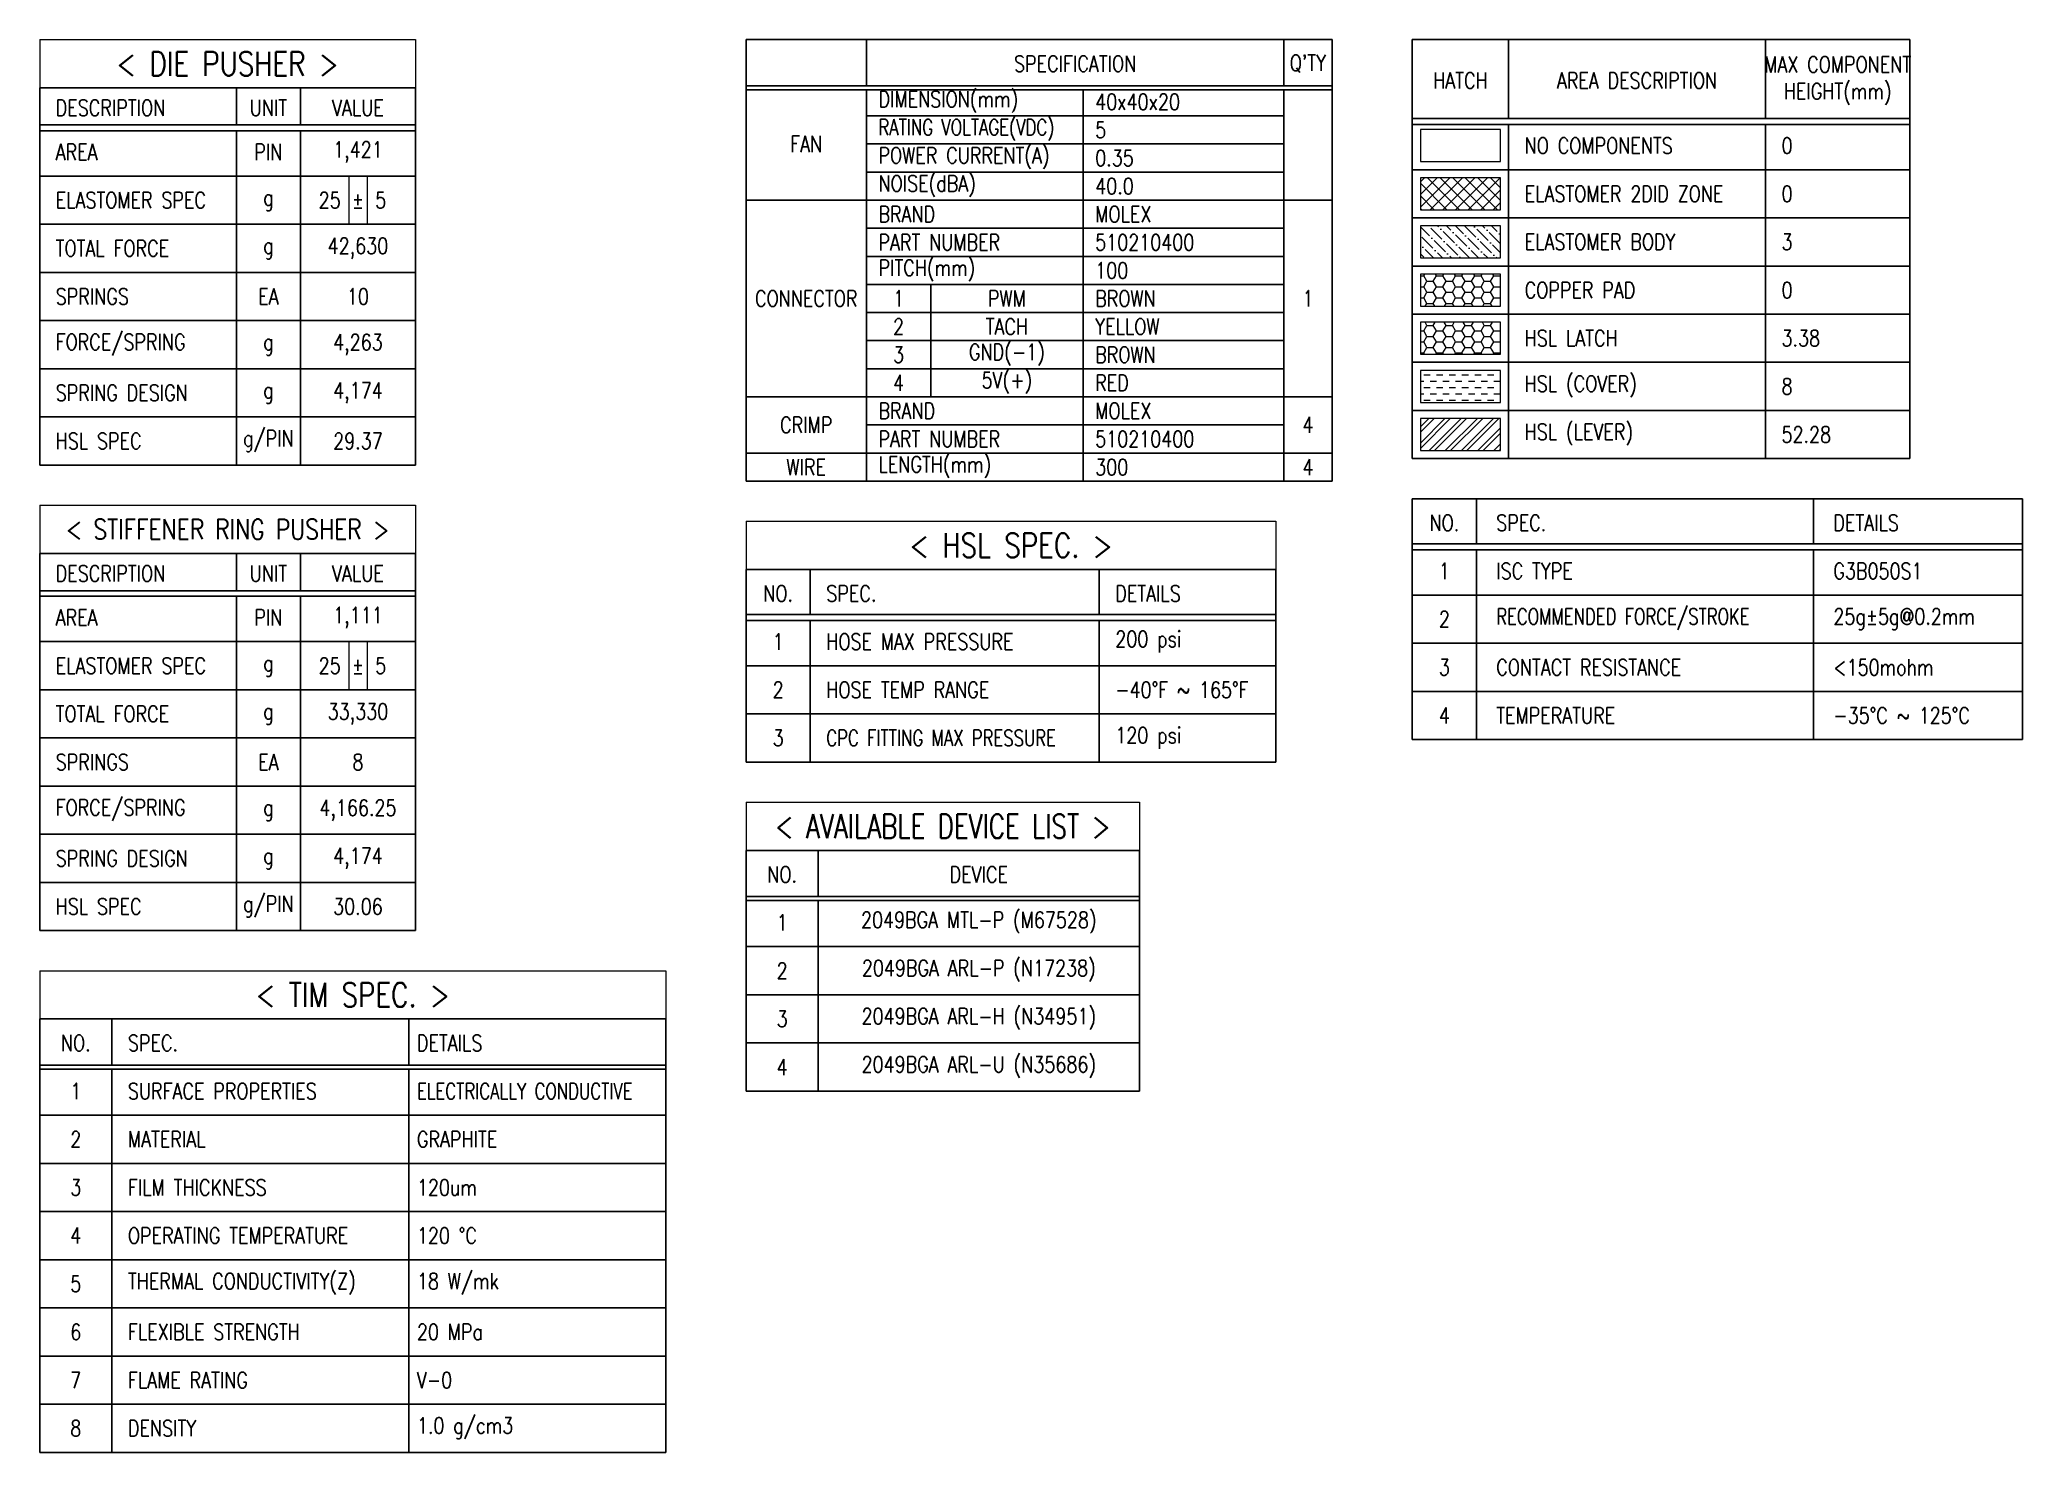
# Model space of a CAD drawing. Header units: millimetres. Extents: x -796 to 677, y -1515 to -1020.
# Drawn here: x 324.1 to 571.1, y -1196.2 to -1020.2 of the extents above; entities that cross this region are included whole.
import ezdxf

# ---------------------------------------------------------------- set-up
doc = ezdxf.new("R2010")
doc.units = ezdxf.units.MM
for name, color, linetype, lineweight in [('0_SHELL', 5, 'Continuous', 30), ('1_OUTLINE', 7, 'Continuous', 20), ('2_DIM', 3, 'Continuous', 5), ('4_HATCH', 4, 'Continuous', 5)]:
    doc.layers.add(name, color=color, linetype=linetype, lineweight=lineweight)
doc.styles.add('TEXT', font='romans.shx', dxfattribs={"width": 0.8, "bigfont": 'whgtxt.shx'})

# ---------------------------------------------------------------- blocks, each defined once
blk = doc.blocks.new('*T31')
at = {"layer": '0_SHELL', "color": 0, "lineweight": -2}
for p, q in [((0, -6), (46.8, -6)), ((0, -6), (0, -53)), ((24.5, -6), (24.5, -10.625)), ((32.5, -6), (32.5, -10.625)), ((46.8, -6), (46.8, -53)), ((0, -10.625), (46.8, -10.625)), ((0, -11.375), (46.8, -11.375)), ((24.5, -11.375), (24.5, -23)), ((32.5, -11.375), (32.5, -29)), ((0, -17), (46.8, -17)), ((0, -23), (46.8, -23)), ((0, -29), (46.8, -29)), ((0, -35), (46.8, -35)), ((0, -41), (46.8, -41)), ((24.5, -41), (24.5, -53)), ((32.5, -41), (32.5, -53)), ((0, -47), (46.8, -47)), ((0, -53), (46.8, -53))]:
    blk.add_line(p, q, dxfattribs=at)
at = {"layer": '0_SHELL', "color": 0, "linetype": 'ByBlock', "lineweight": -2}
for p, q in [((24.5, -23), (24.5, -41)), ((32.5, -29), (32.5, -41))]:
    blk.add_line(p, q, dxfattribs=at)
at = {"layer": 'Defpoints', "color": 8, "linetype": 'ByBlock', "lineweight": 0}
for p, q in [((0, 0), (46.8, 0)), ((0, 0), (0, -6)), ((46.8, 0), (46.8, -6)), ((38.5, -17), (38.5, -23)), ((40.8, -17), (40.8, -23))]:
    blk.add_line(p, q, dxfattribs=at)
at = {"layer": '0_SHELL', "color": 7, "style": 'TEXT'}
for s, insert, char_height, width, attachment_point in [('< DIE PUSHER >', (23.4, -3), 3, 46.14, 5), ('DESCRIPTION ', (2, -8.5), 2, 20.5, 4), ('UNIT', (28.5, -8.5), 2, 7.7, 5), ('VALUE', (39.65, -8.5), 2, 10.3, 5), ('AREA', (2, -14), 2, 20.5, 4), ('PIN', (28.5, -14), 2, 7.7, 5), ('1,421', (39.65, -14), 2, 10.3, 5), ('ELASTOMER SPEC', (2, -20), 2, 20.5, 4), ('g', (28.5, -20), 2, 7.7, 5), ('25', (37.5, -20), 2, 4, 6), ('±', (39.65, -20), 2, 2, 5), ('5', (41.8, -20), 2, 4, 4), ('TOTAL FORCE', (2, -26), 2, 20.5, 4), ('g', (28.5, -26), 2, 7.7, 5), ('SPRINGS', (2, -32), 2, 20.5, 4), ('EA', (28.5, -32), 2, 7.85, 5), ('10', (39.65, -32), 2, 10.3, 5), ('FORCE/SPRING', (2, -38), 2, 20.5, 4), ('g', (28.5, -38), 2, 7.85, 5), ('SPRING DESIGN', (2, -44), 2, 20.5, 4), ('g', (28.5, -44), 2, 7.7, 5), ('4,174', (39.65, -44), 2, 10.3, 5), ('HSL SPEC', (2, -50), 2, 20.5, 4), ('g/PIN', (28.5, -50), 2, 7.7, 5)]:
    blk.add_mtext(s, dxfattribs=dict(at, insert=insert, char_height=char_height, width=width, attachment_point=attachment_point))
at = {"layer": '0_SHELL', "insert": (39.65, -26), "char_height": 2, "width": 12.3, "attachment_point": 5, "style": 'TEXT'}
blk.add_mtext('42,630', dxfattribs=at)
at = {"layer": '0_SHELL', "color": 5, "char_height": 2, "width": 10.3, "attachment_point": 5, "style": 'TEXT'}
for s, insert in [('4,263', (39.65, -38)), ('29.37', (39.65, -50))]:
    blk.add_mtext(s, dxfattribs=dict(at, insert=insert))
blk = doc.blocks.new('*T30')
at = {"layer": '0_SHELL', "color": 0, "lineweight": -2}
for p, q in [((0, -6), (46.8, -6)), ((0, -6), (0, -53)), ((24.5, -6), (24.5, -10.65)), ((32.5, -6), (32.5, -10.65)), ((46.8, -6), (46.8, -53)), ((0, -10.65), (46.8, -10.65)), ((0, -11.35), (46.8, -11.35)), ((24.5, -11.35), (24.5, -53)), ((32.5, -11.35), (32.5, -53)), ((0, -17), (46.8, -17)), ((0, -23), (46.8, -23)), ((0, -29), (46.8, -29)), ((0, -35), (46.8, -35)), ((0, -41), (46.8, -41)), ((0, -47), (46.8, -47)), ((0, -53), (46.8, -53))]:
    blk.add_line(p, q, dxfattribs=at)
at = {"layer": 'Defpoints', "color": 8, "linetype": 'ByBlock', "lineweight": 0}
for p, q in [((0, 0), (46.8, 0)), ((0, 0), (0, -6)), ((46.8, 0), (46.8, -6)), ((38.5, -17), (38.5, -23)), ((40.8, -17), (40.8, -23))]:
    blk.add_line(p, q, dxfattribs=at)
at = {"layer": '0_SHELL', "color": 7, "style": 'TEXT'}
for s, insert, char_height, width, attachment_point in [('< STIFFENER RING PUSHER >', (23.4, -3), 2.5, 46.14, 5), ('DESCRIPTION ', (2, -8.5), 2, 20.5, 4), ('UNIT', (28.5, -8.5), 2, 7.7, 5), ('VALUE', (39.65, -8.5), 2, 10.3, 5), ('AREA', (2, -14), 2, 20.5, 4), ('PIN', (28.5, -14), 2, 7.7, 5), ('1,111', (39.65, -14), 2, 10.3, 5), ('ELASTOMER SPEC', (2, -20), 2, 20.5, 4), ('g', (28.5, -20), 2, 7.7, 5), ('25', (37.5, -20), 2, 4, 6), ('±', (39.65, -20), 2, 2, 5), ('5', (41.8, -20), 2, 4, 4), ('TOTAL FORCE', (2, -26), 2, 20.5, 4), ('g', (28.5, -26), 2, 7.7, 5), ('SPRINGS', (2, -32), 2, 20.5, 4), ('EA', (28.5, -32), 2, 7.85, 5), ('8', (39.65, -32), 2, 10.3, 5), ('FORCE/SPRING', (2, -38), 2, 20.5, 4), ('g', (28.5, -38), 2, 7.85, 5), ('SPRING DESIGN', (2, -44), 2, 20.5, 4), ('g', (28.5, -44), 2, 7.7, 5), ('4,174', (39.65, -44), 2, 10.3, 5), ('HSL SPEC', (2, -50), 2, 20.5, 4), ('g/PIN', (28.5, -50), 2, 7.7, 5)]:
    blk.add_mtext(s, dxfattribs=dict(at, insert=insert, char_height=char_height, width=width, attachment_point=attachment_point))
at = {"layer": '0_SHELL', "insert": (39.65, -26), "char_height": 2, "width": 12.3, "attachment_point": 5, "style": 'TEXT'}
blk.add_mtext('33,330', dxfattribs=at)
at = {"layer": '0_SHELL', "color": 5, "char_height": 2, "width": 10.3, "attachment_point": 5, "style": 'TEXT'}
for s, insert in [('4,166.25', (39.65, -38)), ('30.06', (39.65, -50))]:
    blk.add_mtext(s, dxfattribs=dict(at, insert=insert))
blk = doc.blocks.new('*T19')
at = {"layer": '0_SHELL', "color": 0, "lineweight": -2}
for p, q in [((0, -6), (66, -6)), ((0, -6), (0, -30)), ((8, -6), (8, -11.625)), ((44, -6), (44, -11.625)), ((66, -6), (66, -30)), ((0, -11.625), (66, -11.625)), ((0, -12.375), (66, -12.375)), ((8, -12.375), (8, -30)), ((44, -12.375), (44, -30)), ((0, -18), (66, -18)), ((0, -24), (66, -24)), ((0, -30), (66, -30))]:
    blk.add_line(p, q, dxfattribs=at)
at = {"layer": 'Defpoints', "color": 8, "linetype": 'ByBlock', "lineweight": 0}
for p, q in [((0, 0), (66, 0)), ((0, 0), (0, -6)), ((66, 0), (66, -6))]:
    blk.add_line(p, q, dxfattribs=at)
at = {"layer": '0_SHELL', "color": 7, "style": 'TEXT'}
for s, insert, char_height, width, attachment_point in [('< HSL SPEC. >', (33, -3), 3, 65.7, 5), ('NO.', (4, -9), 2, 7.7, 5), ('SPEC.', (10, -9), 2, 32, 4), ('DETAILS', (46, -9), 2, 18, 4), ('1', (4, -15), 2, 7.7, 5), ('HOSE MAX PRESSURE', (10, -15), 2, 32, 4), ('200 psi', (46, -15), 2, 18, 4), ('2', (4, -21), 2, 7.7, 5), ('HOSE TEMP RANGE', (10, -21), 2, 32, 4), ('-40%%DF ~ 165%%DF', (46, -21), 2, 18, 4), ('3', (4, -27), 2, 7.7, 5), ('{\\W0.75;CPC FITTING MAX PRESSURE}', (10, -27), 2, 32, 4), ('120 psi', (46, -27), 2, 18, 4)]:
    blk.add_mtext(s, dxfattribs=dict(at, insert=insert, char_height=char_height, width=width, attachment_point=attachment_point))
blk = doc.blocks.new('*T20')
at = {"layer": '0_SHELL', "color": 0, "lineweight": -2}
for p, q in [((0, 0), (76, 0)), ((0, 0), (0, -30)), ((8, 0), (8, -5.62)), ((50, 0), (50, -5.62)), ((76, 0), (76, -30)), ((0, -5.62), (76, -5.62)), ((0, -6.38), (76, -6.38)), ((8, -6.38), (8, -30)), ((50, -6.38), (50, -30)), ((0, -12), (76, -12)), ((0, -18), (76, -18)), ((0, -24), (76, -24)), ((0, -30), (76, -30))]:
    blk.add_line(p, q, dxfattribs=at)
at = {"layer": '0_SHELL', "color": 7, "char_height": 2, "style": 'TEXT'}
for s, insert, width, attachment_point in [('NO.', (4, -3), 7.6308, 5), ('SPEC.', (10.46, -3), 37.0769, 4), ('DETAILS', (52.46, -3), 21.0769, 4), ('1', (4, -9), 7.6308, 5), ('ISC TYPE', (10.46, -9), 37.0769, 4), ('G3B050S1', (52.46, -9), 21.0769, 4), ('2', (4, -15), 7.6308, 5), ('{\\W0.75;RECOMMENDED FORCE/STROKE}', (10.46, -15), 37.0769, 4), ('25g%%P5g@0.2mm', (52.46, -15), 21.0769, 4), ('3', (4, -21), 7.6308, 5), ('CONTACT RESISTANCE', (10.46, -21), 37.0769, 4), ('<150mohm', (52.46, -21), 21.0769, 4), ('4', (4, -27), 7.6308, 5), ('TEMPERATURE', (10.46, -27), 37.0769, 4), ('-35%%DC ~ 125%%DC', (52.46, -27), 21.0769, 4)]:
    blk.add_mtext(s, dxfattribs=dict(at, insert=insert, width=width, attachment_point=attachment_point))
blk = doc.blocks.new('KOZ_NO COMPONENTS')
at = {"layer": '1_OUTLINE'}
blk.add_lwpolyline([(-5, 2), (-5, -2), (5, -2), (5, 2)], close=True, dxfattribs=at)
blk = doc.blocks.new('KOZ_ELASTOMER 2DID ZONE')
at = {"layer": '4_HATCH'}
h = blk.add_hatch(dxfattribs=at)
h.set_pattern_fill('ANSI37', color=256, scale=0.35)
h.set_pattern_definition([(45, (-7787.6066, 4514.2249), (-0.78577241, 0.78577241), []), (135, (-7787.6066, 4514.2249), (-0.78577241, -0.78577241), [])])
h.paths.add_polyline_path([(-5, 2), (-5, -2), (5, -2), (5, 2)])
at = {"layer": '2_DIM'}
blk.add_blockref('KOZ_NO COMPONENTS', (0, 0), dxfattribs=at)
blk = doc.blocks.new('KOZ_ELASTOMER BODY')
at = {"layer": '4_HATCH'}
h = blk.add_hatch(dxfattribs=at)
h.set_pattern_fill('ANSI36', color=256, scale=0.25, angle=90, style=0)
h.set_pattern_definition([(135, (-7787.6066, 4523.62526), (-1.54348152, 0.420949506), [1.984375, -0.396875, 0, -0.396875])])
h.paths.add_polyline_path([(-5, 2), (-5, -2), (5, -2), (5, 2)])
at = {"layer": '2_DIM'}
blk.add_blockref('KOZ_NO COMPONENTS', (0, 0), dxfattribs=at)
blk = doc.blocks.new('KOZ_HSL LATCH')
at = {"layer": '4_HATCH'}
h = blk.add_hatch(dxfattribs=at)
h.set_pattern_fill('HONEY', color=256, scale=0.25, style=0)
h.set_pattern_definition([(359.999983, (-7805.3136, 4514.22485), (1.190625206, 0.687407305), [0.79375, -1.5875]), (119.999983, (-7805.3136, 4514.22485), (-1.19062479, 0.68740802), [0.79375, -1.5875]), (59.999983, (-7805.3136, 4514.22485), (4.14e-07, 1.374815327), [-1.5875, 0.79375])])
h.paths.add_polyline_path([(5, -2), (5, 2), (-5, 2), (-5, -2)])
at = {"layer": '2_DIM'}
blk.add_blockref('KOZ_NO COMPONENTS', (0, 0), dxfattribs=at)
blk = doc.blocks.new('KOZ_HSL')
at = {"layer": '4_HATCH'}
h = blk.add_hatch(dxfattribs=at)
h.set_pattern_fill('DASH', color=256, scale=0.25, style=0)
h.set_pattern_definition([(359.999983, (-7805.3136, 4523.62526), (0.79375024, 0.79374976), [0.79375, -0.79375])])
h.paths.add_polyline_path([(5, -2), (5, 2), (-5, 2), (-5, -2)])
at = {"layer": '2_DIM'}
blk.add_blockref('KOZ_NO COMPONENTS', (0, 0), dxfattribs=at)
blk = doc.blocks.new('KOZ_HSL-2')
at = {"layer": '4_HATCH'}
h = blk.add_hatch(dxfattribs=at)
h.set_pattern_fill('ANSI32', color=256, scale=0.15)
h.set_pattern_definition([(44.999983, (-7805.3136, 4531.5511), (-1.01027851, 1.01027912), []), (44.999983, (-7804.64, 4531.5511), (-1.01027851, 1.01027912), [])])
h.paths.add_polyline_path([(5, -2), (5, 2), (-5, 2), (-5, -2)])
at = {"layer": '2_DIM'}
blk.add_blockref('KOZ_NO COMPONENTS', (0, 0), dxfattribs=at)
blk = doc.blocks.new('*T21')
at = {"layer": '0_SHELL', "color": 0, "lineweight": -2}
for p, q in [((0, 0), (62, 0)), ((0, 0), (0, -52.2)), ((12, 0), (12, -9.825)), ((44, 0), (44, -9.825)), ((62, 0), (62, -52.2)), ((0, -9.825), (62, -9.825)), ((0, -10.575), (62, -10.575)), ((12, -10.575), (12, -52.2)), ((44, -10.575), (44, -52.2)), ((0, -16.2), (62, -16.2)), ((0, -22.2), (62, -22.2)), ((0, -28.2), (62, -28.2)), ((0, -34.2), (62, -34.2)), ((0, -40.2), (62, -40.2)), ((0, -46.2), (62, -46.2)), ((0, -52.2), (62, -52.2))]:
    blk.add_line(p, q, dxfattribs=at)
at = {"layer": '0_SHELL', "color": 7}
for name, p in [('KOZ_NO COMPONENTS', (6, -13.2)), ('KOZ_ELASTOMER 2DID ZONE', (6, -19.2)), ('KOZ_ELASTOMER BODY', (6, -25.2)), ('KOZ_HSL LATCH', (6, -31.2)), ('KOZ_HSL LATCH', (6, -37.2)), ('KOZ_HSL', (6, -43.2)), ('KOZ_HSL-2', (6, -49.2))]:
    blk.add_blockref(name, p, dxfattribs=at)
at = {"layer": '0_SHELL', "color": 7, "char_height": 2, "style": 'TEXT'}
for s, insert, width, attachment_point in [('MAX COMPONENT\\PHEIGHT(mm)', (53, -5.1), 17.7, 5), ('HATCH', (6, -5.1), 11.7, 5), ('AREA DESCRIPTION', (28, -5.1), 30, 5), ('NO COMPONENTS', (14, -13.2), 28, 4), ('0', (46, -13.2), 14, 4), ('ELASTOMER 2DID ZONE', (14, -19.2), 28, 4), ('0', (46, -19.2), 14, 4), ('ELASTOMER BODY', (14, -25.2), 28, 4), ('3', (46, -25.2), 14, 4), ('COPPER PAD', (14, -31.2), 28, 4), ('0', (46, -31.2), 14, 4), ('HSL LATCH', (14, -37.2), 28, 4), ('3.38', (46, -37.2), 14, 4), ('HSL (COVER)', (14, -43.2), 28, 4), ('8', (46, -43.2), 14, 4), ('HSL (LEVER)', (14, -49.2), 28, 4), ('52.28', (46, -49.2), 14, 4)]:
    blk.add_mtext(s, dxfattribs=dict(at, insert=insert, width=width, attachment_point=attachment_point))
blk = doc.blocks.new('*T22')
at = {"layer": '0_SHELL', "color": 0, "lineweight": -2}
for p, q in [((0, 0), (73, 0)), ((0, 0), (0, -55)), ((15, 0), (15, -5.75)), ((67, 0), (67, -5.75)), ((73, 0), (73, -55)), ((0, -5.75), (73, -5.75)), ((0, -6.25), (73, -6.25)), ((15, -6.25), (15, -55)), ((42, -6.25), (42, -55)), ((67, -6.25), (67, -55)), ((15, -9.5), (67, -9.5)), ((15, -13), (67, -13)), ((15, -16.5), (67, -16.5)), ((0, -20), (73, -20)), ((15, -23.5), (67, -23.5)), ((15, -27), (67, -27)), ((15, -30.5), (23, -30.5)), ((23, -30.5), (23, -44.5)), ((42, -30.5), (67, -30.5)), ((15, -34), (67, -34)), ((15, -37.5), (67, -37.5)), ((15, -41), (67, -41)), ((0, -44.5), (73, -44.5)), ((0, -51.5), (15, -51.5)), ((0, -55), (15, -55))]:
    blk.add_line(p, q, dxfattribs=at)
at = {"layer": '0_SHELL', "color": 0, "linetype": 'ByBlock', "lineweight": -2}
for p, q in [((23, -30.5), (42, -30.5)), ((15, -48), (67, -48)), ((15, -51.5), (73, -51.5)), ((15, -55), (73, -55))]:
    blk.add_line(p, q, dxfattribs=at)
at = {"layer": '0_SHELL', "color": 7, "char_height": 2, "style": 'TEXT'}
for s, insert, width, attachment_point in [('SPECIFICATION', (41, -3), 51.7, 5), ("Q'TY", (70, -3), 5.7, 5), ('DIMENSION(mm)', (16.5, -7.75), 24, 4), ('40x40x20', (43.5, -7.75), 22, 4), ('{\\W0.75;RATING VOLTAGE(VDC)}', (16.5, -11.25), 24, 4), ('FAN', (7.5, -13), 14.7, 5), ('5', (43.5, -11.25), 22, 4), ('POWER CURRENT(A)', (16.5, -14.75), 24, 4), ('0.35', (43.5, -14.75), 22, 4), ('NOISE(dBA)', (16.5, -18.25), 24, 4), ('40.0', (43.5, -18.25), 22, 4), ('BRAND', (16.5, -21.75), 24, 4), ('MOLEX', (43.5, -21.75), 22, 4), ('PART NUMBER', (16.5, -25.25), 24, 4), ('510210400', (43.5, -25.25), 22, 4), ('PITCH(mm)', (16.5, -28.75), 24, 4), ('100', (43.5, -28.75), 22, 4), ('CONNECTOR', (7.5, -32.25), 14.7, 5), ('1', (19, -32.25), 7.7, 5), ('PWM', (32.5, -32.25), 16, 5), ('BROWN', (43.5, -32.25), 22, 4), ('1', (70, -32.25), 5.7, 5), ('2', (19, -35.75), 7.7, 5), ('TACH', (32.5, -35.75), 18.7, 5), ('YELLOW', (43.5, -35.75), 22, 4), ('3', (19, -39.25), 7.7, 5), ('GND(-1)', (32.5, -39.25), 18.7, 5), ('BROWN', (43.5, -39.25), 22, 4), ('4', (19, -42.75), 7.7, 5), ('5V(+)', (32.5, -42.75), 18.7, 5), ('RED', (43.5, -42.75), 22, 4), ('BRAND', (16.5, -46.25), 24, 4), ('MOLEX', (43.5, -46.25), 22, 4), ('CRIMP', (7.5, -48), 14.7, 5), ('PART NUMBER', (16.5, -49.75), 24, 4), ('510210400', (43.5, -49.75), 22, 4), ('4', (70, -48), 5.7, 5), ('LENGTH(mm)', (16.5, -53.25), 24, 4), ('WIRE', (7.5, -53.25), 14.7, 5), ('300', (43.5, -53.25), 22, 4), ('4', (70, -53.25), 5.7, 5)]:
    blk.add_mtext(s, dxfattribs=dict(at, insert=insert, width=width, attachment_point=attachment_point))
blk = doc.blocks.new('*T26')
at = {"layer": '0_SHELL', "color": 0, "lineweight": -2}
for p, q in [((0, -6), (78, -6)), ((0, -6), (0, -60)), ((9, -6), (9, -11.75)), ((46, -6), (46, -11.75)), ((78, -6), (78, -60)), ((0, -11.75), (78, -11.75)), ((0, -12.25), (78, -12.25)), ((9, -12.25), (9, -60)), ((46, -12.25), (46, -60)), ((0, -18), (78, -18)), ((0, -24), (78, -24)), ((0, -30), (78, -30)), ((0, -36), (78, -36)), ((0, -42), (78, -42)), ((0, -48), (78, -48)), ((0, -54), (78, -54)), ((0, -60), (78, -60))]:
    blk.add_line(p, q, dxfattribs=at)
at = {"layer": 'Defpoints', "color": 8, "linetype": 'ByBlock', "lineweight": 0}
for p, q in [((0, 0), (78, 0)), ((0, 0), (0, -6)), ((78, 0), (78, -6))]:
    blk.add_line(p, q, dxfattribs=at)
at = {"layer": '0_SHELL', "color": 7, "style": 'TEXT'}
for s, insert, char_height, width, attachment_point in [('< TIM SPEC. >', (39, -3), 3, 78, 5), ('NO.', (4.5, -9), 2, 8.7, 5), ('SPEC.', (11, -9), 2, 33, 4), ('DETAILS', (47, -9), 2, 30, 4), ('1', (4.5, -15), 2, 8.7, 5), ('SURFACE PROPERTIES', (11, -15), 2, 33, 4), ('{\\W0.75;ELECTRICALLY CONDUCTIVE}', (47, -15), 2, 30, 4), ('2', (4.5, -21), 2, 8.7, 5), ('MATERIAL', (11, -21), 2, 33, 4), ('GRAPHITE', (47, -21), 2, 30, 4), ('3', (4.5, -27), 2, 8.7, 5), ('FILM THICKNESS', (11, -27), 2, 33, 4), ('120um', (47, -27), 2, 30, 4), ('4', (4.5, -33), 2, 8.7, 5), ('OPERATING TEMPERATURE', (11, -33), 2, 33, 4), ('120 %%DC', (47, -33), 2, 30, 4), ('5', (4.5, -39), 2, 8.7, 5), ('THERMAL CONDUCTIVITY(Z)', (11, -39), 2, 33, 4), ('18 W/mk', (47, -39), 2, 30, 4), ('6', (4.5, -45), 2, 8.7, 5), ('FLEXIBLE STRENGTH', (11, -45), 2, 33, 4), ('20 MPa', (47, -45), 2, 30, 4), ('7', (4.5, -51), 2, 8.7, 5), ('FLAME RATING', (11, -51), 2, 33, 4), ('V-0', (47, -51), 2, 30, 4), ('8', (4.5, -57), 2, 8.7, 5), ('DENSITY', (11, -57), 2, 33, 4), ('1.0 g/cm3', (47, -57), 2, 30, 4)]:
    blk.add_mtext(s, dxfattribs=dict(at, insert=insert, char_height=char_height, width=width, attachment_point=attachment_point))
blk = doc.blocks.new('*T27')
at = {"layer": '0_SHELL', "color": 0, "lineweight": -2}
for p, q in [((0, -6), (49, -6)), ((0, -6), (0, -36)), ((9, -6), (9, -11.75)), ((49, -6), (49, -36)), ((0, -11.75), (49, -11.75)), ((0, -12.25), (49, -12.25)), ((9, -12.25), (9, -36)), ((0, -18), (49, -18)), ((0, -24), (49, -24)), ((0, -30), (49, -30)), ((0, -36), (49, -36))]:
    blk.add_line(p, q, dxfattribs=at)
at = {"layer": 'Defpoints', "color": 8, "linetype": 'ByBlock', "lineweight": 0}
for p, q in [((0, 0), (49, 0)), ((0, 0), (0, -6)), ((49, 0), (49, -6))]:
    blk.add_line(p, q, dxfattribs=at)
at = {"layer": '0_SHELL', "color": 7, "attachment_point": 5, "style": 'TEXT'}
for s, insert, char_height, width in [('{\\W0.75;< AVAILABLE DEVICE LIST >}', (24.5, -3), 3, 49), ('NO.', (4.5, -9), 2, 8.7), ('DEVICE', (29, -9), 2, 36), ('1', (4.5, -15), 2, 8.7), ('2049BGA MTL-P (M67528)', (29, -15), 2, 36), ('2049BGA ARL-P (N17238)', (29, -21), 2, 36), ('2', (4.5, -21), 2, 8.7), ('3', (4.5, -27), 2, 8.7), ('2049BGA ARL-H (N34951)', (29, -27), 2, 36), ('4', (4.5, -33), 2, 8.7), ('2049BGA ARL-U (N35686)', (29, -33), 2, 36)]:
    blk.add_mtext(s, dxfattribs=dict(at, insert=insert, char_height=char_height, width=width))

msp = doc.modelspace()

# ---------------------------------------------------------------- block references
for name, p in [('*T31', (324.09, -1020.24)), ('*T22', (412.09, -1020.24)), ('*T21', (495.09, -1020.24)), ('*T30', (324.09, -1078.24)), ('*T20', (495.09, -1077.44)), ('*T19', (412.09, -1080.24)), ('*T27', (412.09, -1115.24)), ('*T26', (324.09, -1136.24))]:
    msp.add_blockref(name, p)

doc.saveas('drawing.dxf')
